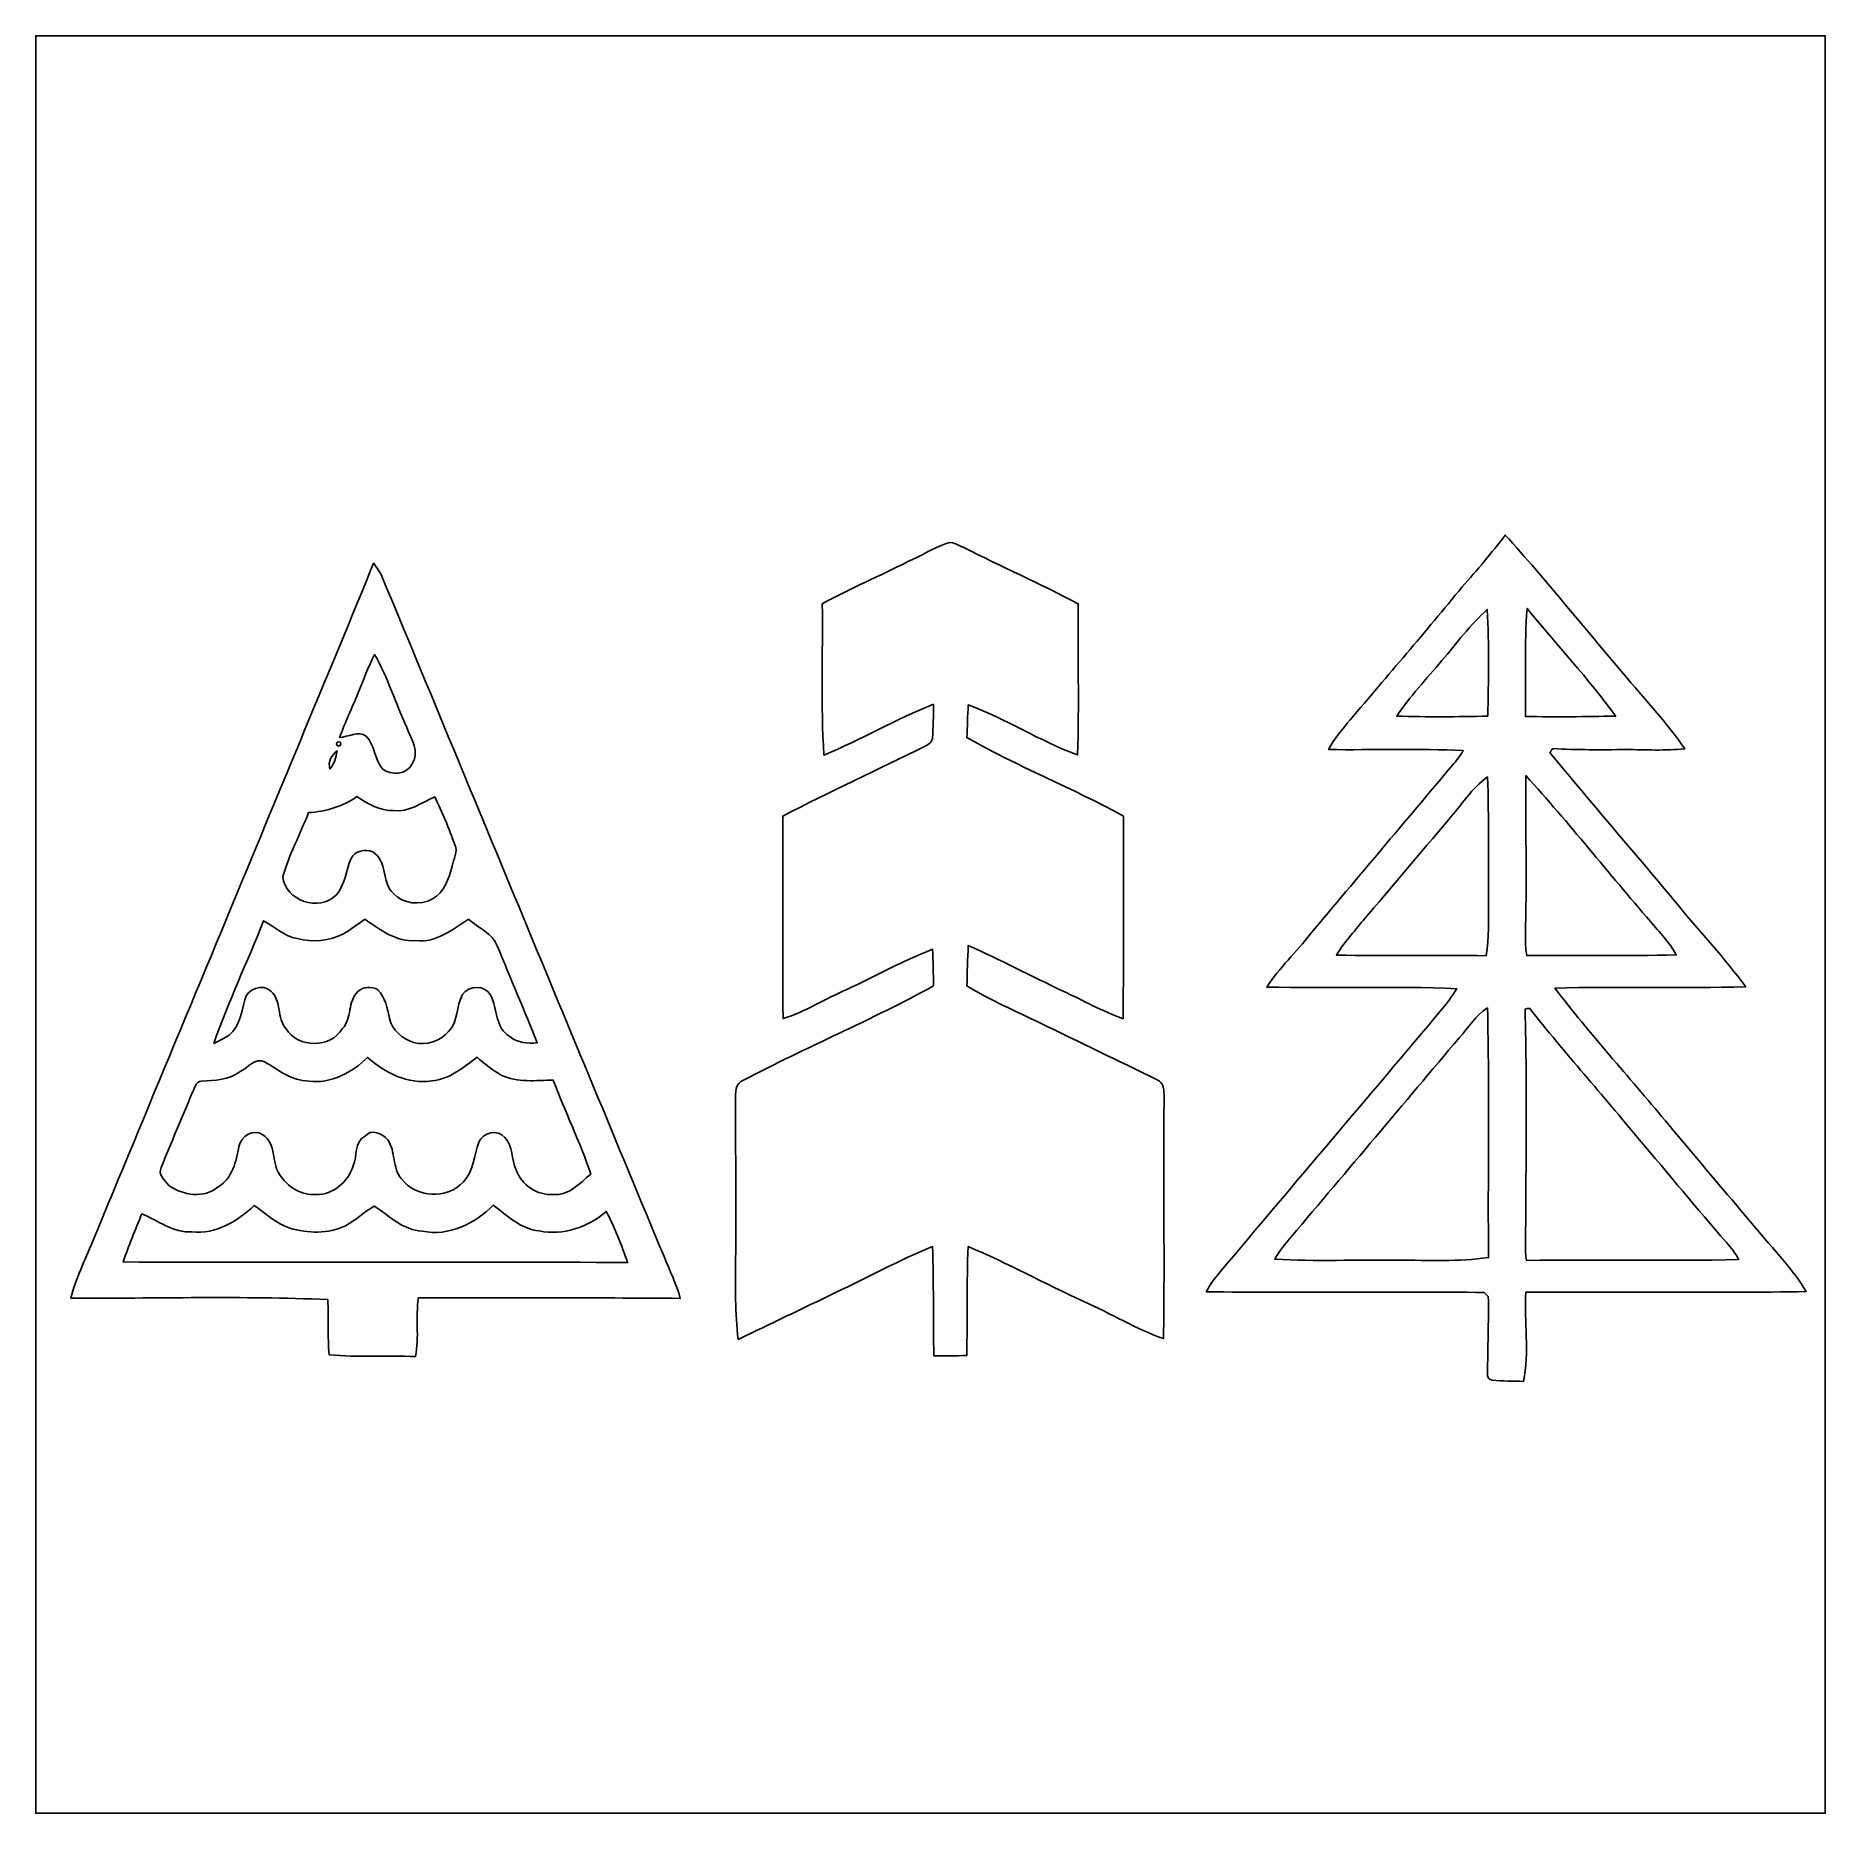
# Model space of a CAD drawing. Header units: centimetres. Extents: x -16.8 to 16.8, y -16.7 to 16.7.
import ezdxf

# ---------------------------------------------------------------- set-up
doc = ezdxf.new("R2010")
doc.units = ezdxf.units.CM
doc.header["$MEASUREMENT"] = 0
doc.layers.add('Layer 1', color=7, linetype='Continuous')

msp = doc.modelspace()

# ---------------------------------------------------------------- linework, layer by layer
at = {"layer": 'Layer 1', "color": 7}
for points, knots in [([(-16.77458, 16.66875), (-16.77458, 16.66875), (16.77458, 16.66875), (16.77458, 16.66875), (16.77458, 16.66875), (16.77458, 16.66875), (16.77458, -16.66875), (16.77458, -16.66875), (16.77458, -16.66875), (16.77458, -16.66875), (-16.77458, -16.66875), (-16.77458, -16.66875), (-16.77458, -16.66875), (-16.77458, -16.66875), (-16.77458, 16.66875), (-16.77458, 16.66875), (-16.77458, 16.66875), (-16.77458, 16.66875), (-16.77458, 16.66875), (-16.77458, 16.66875)], [0, 0, 0, 0, 0.16666667, 0.16666667, 0.16666667, 0.16666667, 0.33333333, 0.33333333, 0.33333333, 0.33333333, 0.5, 0.5, 0.5, 0.5, 0.66666667, 0.66666667, 0.66666667, 0.66666667, 1, 1, 1, 1]), ([(0.29245, 7.14798), (0.04692, 7.04815), (-0.1845, 6.91691), (-0.42439, 6.80544), (-0.42439, 6.80544), (-0.95462, 6.5338), (-1.50636, 6.30484), (-2.02847, 6.01733), (-2.02847, 6.01733), (-2.01648, 5.07153), (-2.06058, 4.12362), (-1.99743, 3.17888), (-1.99743, 3.17888), (-1.29963, 3.46534), (-0.65017, 3.85868), (0.05397, 4.12962), (0.05397, 4.12962), (0.05397, 3.91583), (0.05503, 3.7017), (0.03528, 3.48791), (0.03528, 3.48791), (0.02364, 3.41771), (-0.03986, 3.37644), (-0.09737, 3.34469), (-0.09737, 3.34469), (-0.98989, 2.91077), (-1.88842, 2.48849), (-2.76966, 2.032), (-2.76966, 2.032), (-2.76613, 0.76623), (-2.77636, -0.49989), (-2.76366, -1.76565), (-2.76366, -1.76565), (-2.34421, -1.63089), (-1.96991, -1.39488), (-1.56845, -1.21885), (-1.56845, -1.21885), (-1.03152, -0.97049), (-0.51435, -0.67451), (0.03916, -0.46461), (0.03916, -0.46461), (0.05186, -0.69286), (0.05186, -0.92146), (0.05821, -1.15076), (0.05821, -1.15076), (-1.10384, -1.78999), (-2.33151, -2.30329), (-3.50591, -2.91853), (-3.50591, -2.91853), (-3.65831, -2.97462), (-3.66395, -3.16336), (-3.65337, -3.29706), (-3.65337, -3.29706), (-3.65689, -4.29683), (-3.64525, -5.29696), (-3.65301, -6.29708), (-3.65301, -6.29708), (-3.65196, -6.79203), (-3.6703, -7.2898), (-3.60574, -7.78193), (-3.60574, -7.78193), (-2.99791, -7.48665), (-2.38584, -7.19984), (-1.77906, -6.90174), (-1.77906, -6.90174), (-1.17193, -6.61917), (-0.58349, -6.29179), (0.03775, -6.04097), (0.03775, -6.04097), (0.06526, -6.72289), (0.04339, -7.40586), (0.06385, -8.08814), (0.06385, -8.08814), (0.26882, -8.08919), (0.47343, -8.08814), (0.67874, -8.08602), (0.67874, -8.08602), (0.69603, -7.4041), (0.67451, -6.72183), (0.70626, -6.04061), (0.70626, -6.04061), (1.44463, -6.35), (2.14701, -6.73982), (2.8762, -7.07072), (2.8762, -7.07072), (3.37785, -7.29298), (3.84916, -7.58331), (4.36739, -7.76711), (4.36739, -7.76711), (4.39491, -6.25828), (4.35928, -4.74839), (4.37974, -3.23921), (4.37974, -3.23921), (4.38009, -3.12032), (4.37621, -2.97074), (4.25132, -2.91218), (4.25132, -2.91218), (3.52249, -2.5587), (2.79329, -2.20451), (2.06375, -1.85173), (2.06375, -1.85173), (1.60232, -1.61996), (1.12148, -1.42452), (0.68227, -1.15041), (0.68227, -1.15041), (0.68792, -0.89817), (0.69532, -0.64664), (0.70802, -0.39546), (0.70802, -0.39546), (1.31057, -0.65934), (1.89124, -0.97226), (2.48814, -1.24989), (2.48814, -1.24989), (2.86209, -1.42275), (3.22051, -1.63195), (3.61174, -1.76636), (3.61174, -1.76636), (3.62162, -0.50024), (3.61315, 0.76553), (3.61632, 2.03165), (3.61632, 2.03165), (2.65924, 2.56187), (1.63407, 2.96369), (0.68298, 3.50591), (0.68298, 3.50591), (0.68968, 3.71016), (0.69674, 3.91407), (0.70732, 4.11762), (0.70732, 4.11762), (1.41287, 3.85868), (2.05034, 3.43958), (2.75625, 3.18064), (2.75625, 3.18064), (2.788, 4.12503), (2.76119, 5.07012), (2.7686, 6.01486), (2.7686, 6.01486), (2.06234, 6.39127), (1.32821, 6.7123), (0.61489, 7.07496), (0.61489, 7.07496), (0.51435, 7.11764), (0.40464, 7.19702), (0.29245, 7.14798), (0.29245, 7.14798), (0.29245, 7.14798), (0.29245, 7.14798), (0.29245, 7.14798)], [0, 0, 0, 0, 0.02631579, 0.02631579, 0.02631579, 0.02631579, 0.05263158, 0.05263158, 0.05263158, 0.05263158, 0.07894737, 0.07894737, 0.07894737, 0.07894737, 0.10526316, 0.10526316, 0.10526316, 0.10526316, 0.13157895, 0.13157895, 0.13157895, 0.13157895, 0.15789474, 0.15789474, 0.15789474, 0.15789474, 0.18421053, 0.18421053, 0.18421053, 0.18421053, 0.21052632, 0.21052632, 0.21052632, 0.21052632, 0.23684211, 0.23684211, 0.23684211, 0.23684211, 0.26315789, 0.26315789, 0.26315789, 0.26315789, 0.28947368, 0.28947368, 0.28947368, 0.28947368, 0.31578947, 0.31578947, 0.31578947, 0.31578947, 0.34210526, 0.34210526, 0.34210526, 0.34210526, 0.36842105, 0.36842105, 0.36842105, 0.36842105, 0.39473684, 0.39473684, 0.39473684, 0.39473684, 0.42105263, 0.42105263, 0.42105263, 0.42105263, 0.44736842, 0.44736842, 0.44736842, 0.44736842, 0.47368421, 0.47368421, 0.47368421, 0.47368421, 0.5, 0.5, 0.5, 0.5, 0.52631579, 0.52631579, 0.52631579, 0.52631579, 0.55263158, 0.55263158, 0.55263158, 0.55263158, 0.57894737, 0.57894737, 0.57894737, 0.57894737, 0.60526316, 0.60526316, 0.60526316, 0.60526316, 0.63157895, 0.63157895, 0.63157895, 0.63157895, 0.65789474, 0.65789474, 0.65789474, 0.65789474, 0.68421053, 0.68421053, 0.68421053, 0.68421053, 0.71052632, 0.71052632, 0.71052632, 0.71052632, 0.73684211, 0.73684211, 0.73684211, 0.73684211, 0.76315789, 0.76315789, 0.76315789, 0.76315789, 0.78947368, 0.78947368, 0.78947368, 0.78947368, 0.81578947, 0.81578947, 0.81578947, 0.81578947, 0.84210526, 0.84210526, 0.84210526, 0.84210526, 0.86842105, 0.86842105, 0.86842105, 0.86842105, 0.89473684, 0.89473684, 0.89473684, 0.89473684, 0.92105263, 0.92105263, 0.92105263, 0.92105263, 0.94736842, 0.94736842, 0.94736842, 0.94736842, 1, 1, 1, 1]), ([(9.96703, 6.3313), (9.28088, 5.49063), (8.57215, 4.66866), (7.87047, 3.84069), (7.87047, 3.84069), (7.72195, 3.6643), (7.57096, 3.48686), (7.46407, 3.28048), (7.46407, 3.28048), (8.3058, 3.27237), (9.14823, 3.29883), (9.98926, 3.26319), (9.98926, 3.26319), (9.92858, 3.16548), (9.8612, 3.07234), (9.785, 2.98591), (9.785, 2.98591), (8.89776, 1.93287), (8.01088, 0.87948), (7.12435, -0.17392), (7.12435, -0.17392), (6.86223, -0.51611), (6.54121, -0.81104), (6.3052, -1.17299), (6.3052, -1.17299), (7.49229, -1.20579), (8.6808, -1.14935), (9.86755, -1.20403), (9.86755, -1.20403), (9.78253, -1.33526), (9.69469, -1.46473), (9.59414, -1.58433), (9.59414, -1.58433), (8.20702, -3.23144), (6.8132, -4.87257), (5.42749, -6.52074), (5.42749, -6.52074), (5.33153, -6.63504), (5.23593, -6.75217), (5.17137, -6.88799), (5.17137, -6.88799), (6.90739, -6.91197), (8.64411, -6.88411), (10.38013, -6.90174), (10.38013, -6.90174), (10.40553, -6.92573), (10.43164, -6.94972), (10.45774, -6.97406), (10.45774, -6.97406), (10.46515, -7.45843), (10.44998, -7.94244), (10.44116, -8.4268), (10.44116, -8.4268), (10.43764, -8.48007), (10.47397, -8.54393), (10.53183, -8.54781), (10.53183, -8.54781), (10.72727, -8.5598), (10.92341, -8.56686), (11.12026, -8.56897), (11.12026, -8.56897), (11.22927, -8.01899), (11.13014, -7.45314), (11.15907, -6.89751), (11.15907, -6.89751), (12.91167, -6.88799), (14.66427, -6.91303), (16.41616, -6.88446), (16.41616, -6.88446), (16.29763, -6.67491), (16.14911, -6.48511), (15.99247, -6.30308), (15.99247, -6.30308), (15.24776, -5.43595), (14.5161, -4.55718), (13.77809, -3.68441), (13.77809, -3.68441), (13.08947, -2.85291), (12.36274, -2.0514), (11.70587, -1.19415), (11.70587, -1.19415), (12.89897, -1.15993), (14.09277, -1.20438), (15.28586, -1.16805), (15.28586, -1.16805), (14.8911, -0.63429), (14.43531, -0.14993), (14.01516, 0.36266), (14.01516, 0.36266), (13.22105, 1.32151), (12.40331, 2.2606), (11.6145, 3.22368), (11.6145, 3.22368), (11.62685, 3.24273), (11.65119, 3.28048), (11.66354, 3.29918), (11.66354, 3.29918), (12.1218, 3.27448), (12.58076, 3.27307), (13.03937, 3.28366), (13.03937, 3.28366), (13.40661, 3.27695), (13.77527, 3.25649), (14.14145, 3.29777), (14.14145, 3.29777), (13.79679, 3.79589), (13.37733, 4.2358), (12.99245, 4.70218), (12.99245, 4.70218), (12.25056, 5.56648), (11.54289, 6.46112), (10.77666, 7.30356), (10.77666, 7.30356), (10.51842, 6.96983), (10.25102, 6.64351), (9.96703, 6.3313), (9.96703, 6.3313), (9.96703, 6.3313), (9.96703, 6.3313), (9.96703, 6.3313)], [0, 0, 0, 0, 0.03225806, 0.03225806, 0.03225806, 0.03225806, 0.06451613, 0.06451613, 0.06451613, 0.06451613, 0.09677419, 0.09677419, 0.09677419, 0.09677419, 0.12903226, 0.12903226, 0.12903226, 0.12903226, 0.16129032, 0.16129032, 0.16129032, 0.16129032, 0.19354839, 0.19354839, 0.19354839, 0.19354839, 0.22580645, 0.22580645, 0.22580645, 0.22580645, 0.25806452, 0.25806452, 0.25806452, 0.25806452, 0.29032258, 0.29032258, 0.29032258, 0.29032258, 0.32258065, 0.32258065, 0.32258065, 0.32258065, 0.35483871, 0.35483871, 0.35483871, 0.35483871, 0.38709677, 0.38709677, 0.38709677, 0.38709677, 0.41935484, 0.41935484, 0.41935484, 0.41935484, 0.4516129, 0.4516129, 0.4516129, 0.4516129, 0.48387097, 0.48387097, 0.48387097, 0.48387097, 0.51612903, 0.51612903, 0.51612903, 0.51612903, 0.5483871, 0.5483871, 0.5483871, 0.5483871, 0.58064516, 0.58064516, 0.58064516, 0.58064516, 0.61290323, 0.61290323, 0.61290323, 0.61290323, 0.64516129, 0.64516129, 0.64516129, 0.64516129, 0.67741935, 0.67741935, 0.67741935, 0.67741935, 0.70967742, 0.70967742, 0.70967742, 0.70967742, 0.74193548, 0.74193548, 0.74193548, 0.74193548, 0.77419355, 0.77419355, 0.77419355, 0.77419355, 0.80645161, 0.80645161, 0.80645161, 0.80645161, 0.83870968, 0.83870968, 0.83870968, 0.83870968, 0.87096774, 0.87096774, 0.87096774, 0.87096774, 0.90322581, 0.90322581, 0.90322581, 0.90322581, 0.93548387, 0.93548387, 0.93548387, 0.93548387, 1, 1, 1, 1]), ([(-10.44363, 6.77474), (-11.15272, 5.01156), (-11.90131, 3.2639), (-12.61851, 1.50389), (-12.61851, 1.50389), (-13.65109, -0.97966), (-14.68155, -3.46428), (-15.71025, -5.9496), (-15.71025, -5.9496), (-15.85383, -6.30026), (-16.02352, -6.64281), (-16.12018, -7.0104), (-16.12018, -7.0104), (-14.51434, -7.01322), (-12.90602, -6.96666), (-11.30124, -7.03404), (-11.30124, -7.03404), (-11.27584, -7.37976), (-11.30794, -7.72654), (-11.27372, -8.07261), (-11.27372, -8.07261), (-10.73538, -8.11601), (-10.19387, -8.09025), (-9.65412, -8.10189), (-9.65412, -8.10189), (-9.58497, -7.73853), (-9.65518, -7.36529), (-9.59979, -7.00123), (-9.59979, -7.00123), (-7.96361, -7.00405), (-6.32742, -6.99805), (-4.69194, -7.01181), (-4.69194, -7.01181), (-4.76285, -6.73982), (-4.89091, -6.48829), (-4.99569, -6.22864), (-4.99569, -6.22864), (-6.76028, -1.98226), (-8.51606, 2.26766), (-10.27889, 6.51475), (-10.27889, 6.51475), (-10.31981, 6.60964), (-10.38119, 6.69325), (-10.44363, 6.77474)], [0, 0, 0, 0, 0.08333333, 0.08333333, 0.08333333, 0.08333333, 0.16666667, 0.16666667, 0.16666667, 0.16666667, 0.25, 0.25, 0.25, 0.25, 0.33333333, 0.33333333, 0.33333333, 0.33333333, 0.41666667, 0.41666667, 0.41666667, 0.41666667, 0.5, 0.5, 0.5, 0.5, 0.58333333, 0.58333333, 0.58333333, 0.58333333, 0.66666667, 0.66666667, 0.66666667, 0.66666667, 0.75, 0.75, 0.75, 0.75, 0.83333333, 0.83333333, 0.83333333, 0.83333333, 1, 1, 1, 1]), ([(9.58568, 4.94877), (9.86684, 5.27121), (10.11802, 5.62398), (10.43975, 5.90903), (10.43975, 5.90903), (10.47186, 5.24298), (10.46515, 4.57588), (10.44822, 3.90948), (10.44822, 3.90948), (9.87919, 3.8929), (9.30945, 3.89255), (8.74042, 3.90772), (8.74042, 3.90772), (8.98878, 4.28025), (9.29993, 4.60551), (9.58568, 4.94877)], [0, 0, 0, 0, 0.2, 0.2, 0.2, 0.2, 0.4, 0.4, 0.4, 0.4, 0.6, 0.6, 0.6, 0.6, 1, 1, 1, 1]), ([(11.18552, 5.92843), (11.72845, 5.24686), (12.33734, 4.61716), (12.84676, 3.90984), (12.84676, 3.90984), (12.28196, 3.89361), (11.71751, 3.89643), (11.15307, 3.89961), (11.15307, 3.89961), (11.17071, 4.57553), (11.13296, 5.25462), (11.18552, 5.92843)], [0, 0, 0, 0, 0.25, 0.25, 0.25, 0.25, 0.5, 0.5, 0.5, 0.5, 1, 1, 1, 1]), ([(-10.73079, 4.34587), (-10.62884, 4.58505), (-10.54523, 4.83341), (-10.42141, 5.06307), (-10.42141, 5.06307), (-10.17235, 4.6288), (-10.02947, 4.14514), (-9.81569, 3.69394), (-9.81569, 3.69394), (-9.7409, 3.48509), (-9.56733, 3.2318), (-9.71938, 3.01625), (-9.71938, 3.01625), (-9.81287, 2.80917), (-10.11238, 2.7873), (-10.27606, 2.91853), (-10.27606, 2.91853), (-10.42599, 3.09598), (-10.41576, 3.36338), (-10.5791, 3.53201), (-10.5791, 3.53201), (-10.72515, 3.63608), (-10.92059, 3.52002), (-11.07793, 3.50449), (-11.07793, 3.50449), (-10.97844, 3.79166), (-10.84263, 4.06365), (-10.73079, 4.34587)], [0, 0, 0, 0, 0.125, 0.125, 0.125, 0.125, 0.25, 0.25, 0.25, 0.25, 0.375, 0.375, 0.375, 0.375, 0.5, 0.5, 0.5, 0.5, 0.625, 0.625, 0.625, 0.625, 0.75, 0.75, 0.75, 0.75, 1, 1, 1, 1]), ([(-11.09204, 3.42865), (-11.03842, 3.42865), (-11.04794, 3.34222), (-11.09768, 3.34469), (-11.09768, 3.34469), (-11.15166, 3.34504), (-11.14178, 3.43147), (-11.09204, 3.42865)], [0, 0, 0, 0, 0.33333333, 0.33333333, 0.33333333, 0.33333333, 1, 1, 1, 1]), ([(-11.25855, 2.91218), (-11.30441, 3.06211), (-11.22609, 3.17112), (-11.12696, 3.2579), (-11.12696, 3.2579), (-11.14143, 3.13337), (-11.18588, 3.01343), (-11.25855, 2.91218)], [0, 0, 0, 0, 0.33333333, 0.33333333, 0.33333333, 0.33333333, 1, 1, 1, 1]), ([(9.71091, 1.96568), (9.95257, 2.23414), (10.14801, 2.55446), (10.44293, 2.76931), (10.44293, 2.76931), (10.47503, 1.9939), (10.45245, 1.21708), (10.46374, 0.44097), (10.46374, 0.44097), (10.45633, 0.09913), (10.47538, -0.24765), (10.41788, -0.58632), (10.41788, -0.58632), (9.48231, -0.57432), (8.54639, -0.59337), (7.61118, -0.57362), (7.61118, -0.57362), (7.75123, -0.33831), (7.94103, -0.13829), (8.1093, 0.07585), (8.1093, 0.07585), (8.64941, 0.70062), (9.18069, 1.33279), (9.71091, 1.96568)], [0, 0, 0, 0, 0.14285714, 0.14285714, 0.14285714, 0.14285714, 0.28571429, 0.28571429, 0.28571429, 0.28571429, 0.42857143, 0.42857143, 0.42857143, 0.42857143, 0.57142857, 0.57142857, 0.57142857, 0.57142857, 0.71428571, 0.71428571, 0.71428571, 0.71428571, 1, 1, 1, 1]), ([(11.16259, 2.79365), (11.96728, 1.90465), (12.71376, 0.96414), (13.49692, 0.05574), (13.49692, 0.05574), (13.66626, -0.14605), (13.85605, -0.33584), (13.9827, -0.57009), (13.9827, -0.57009), (13.04854, -0.59514), (12.11404, -0.57609), (11.17988, -0.58349), (11.17988, -0.58349), (11.12591, -0.28046), (11.17106, 0.02963), (11.16224, 0.33514), (11.16224, 0.33514), (11.17917, 1.15464), (11.14954, 1.9745), (11.16259, 2.79365)], [0, 0, 0, 0, 0.16666667, 0.16666667, 0.16666667, 0.16666667, 0.33333333, 0.33333333, 0.33333333, 0.33333333, 0.5, 0.5, 0.5, 0.5, 0.66666667, 0.66666667, 0.66666667, 0.66666667, 1, 1, 1, 1]), ([(-11.65931, 2.09797), (-11.33581, 2.11984), (-11.02219, 2.20909), (-10.75584, 2.39924), (-10.75584, 2.39924), (-10.54982, 2.26589), (-10.32616, 2.13007), (-10.07004, 2.13713), (-10.07004, 2.13713), (-9.78359, 2.10114), (-9.54193, 2.28177), (-9.29428, 2.3943), (-9.29428, 2.3943), (-9.15, 2.10291), (-9.03146, 1.79917), (-8.9154, 1.49578), (-8.9154, 1.49578), (-8.84943, 1.36102), (-8.94574, 1.22484), (-8.97043, 1.09326), (-8.97043, 1.09326), (-9.02829, 0.86148), (-9.11684, 0.60643), (-9.33521, 0.47872), (-9.33521, 0.47872), (-9.56698, 0.35313), (-9.88977, 0.38276), (-10.0711, 0.58314), (-10.0711, 0.58314), (-10.29406, 0.79657), (-10.17517, 1.19063), (-10.45739, 1.36137), (-10.45739, 1.36137), (-10.59145, 1.41993), (-10.79606, 1.38218), (-10.86344, 1.2386), (-10.86344, 1.2386), (-10.96398, 1.01671), (-10.97245, 0.74401), (-11.13896, 0.55598), (-11.13896, 0.55598), (-11.46034, 0.22507), (-12.09322, 0.44626), (-12.14367, 0.89747), (-12.14367, 0.89747), (-12.02161, 1.31198), (-11.81876, 1.69721), (-11.65931, 2.09797)], [0, 0, 0, 0, 0.07692308, 0.07692308, 0.07692308, 0.07692308, 0.15384615, 0.15384615, 0.15384615, 0.15384615, 0.23076923, 0.23076923, 0.23076923, 0.23076923, 0.30769231, 0.30769231, 0.30769231, 0.30769231, 0.38461538, 0.38461538, 0.38461538, 0.38461538, 0.46153846, 0.46153846, 0.46153846, 0.46153846, 0.53846154, 0.53846154, 0.53846154, 0.53846154, 0.61538462, 0.61538462, 0.61538462, 0.61538462, 0.69230769, 0.69230769, 0.69230769, 0.69230769, 0.76923077, 0.76923077, 0.76923077, 0.76923077, 0.84615385, 0.84615385, 0.84615385, 0.84615385, 1, 1, 1, 1]), ([(-11.0042, -0.17674), (-10.86591, -0.09384), (-10.73856, 0.00529), (-10.60732, 0.09878), (-10.60732, 0.09878), (-10.32051, -0.09807), (-10.01959, -0.32844), (-9.64918, -0.30233), (-9.64918, -0.30233), (-9.26994, -0.34713), (-8.95914, -0.09313), (-8.66175, 0.09984), (-8.66175, 0.09984), (-8.48325, -0.06174), (-8.21619, -0.16016), (-8.12236, -0.39723), (-8.12236, -0.39723), (-7.87894, -1.00753), (-7.61541, -1.60973), (-7.37306, -2.22003), (-7.37306, -2.22003), (-7.55086, -2.23626), (-7.74418, -2.22462), (-7.88529, -2.09973), (-7.88529, -2.09973), (-8.16716, -1.94169), (-8.11424, -1.5808), (-8.24512, -1.32962), (-8.24512, -1.32962), (-8.34461, -1.13171), (-8.66034, -1.12924), (-8.77288, -1.31551), (-8.77288, -1.31551), (-8.90058, -1.53), (-8.84555, -1.82139), (-9.03676, -2.00448), (-9.03676, -2.00448), (-9.18739, -2.19851), (-9.45727, -2.26977), (-9.69081, -2.21615), (-9.69081, -2.21615), (-9.89224, -2.14066), (-10.09826, -1.98543), (-10.14518, -1.76459), (-10.14518, -1.76459), (-10.17693, -1.57162), (-10.22456, -1.37231), (-10.36038, -1.22273), (-10.36038, -1.22273), (-10.47962, -1.16452), (-10.63731, -1.15746), (-10.73503, -1.25942), (-10.73503, -1.25942), (-10.93435, -1.44251), (-10.84121, -1.75966), (-11.02748, -1.95545), (-11.02748, -1.95545), (-11.24973, -2.32304), (-11.85686, -2.32198), (-12.08017, -1.9558), (-12.08017, -1.9558), (-12.26185, -1.75648), (-12.16025, -1.43439), (-12.36486, -1.25166), (-12.36486, -1.25166), (-12.51691, -1.10208), (-12.821, -1.20509), (-12.85734, -1.41287), (-12.85734, -1.41287), (-12.92084, -1.67358), (-12.96952, -2.00872), (-13.24539, -2.13148), (-13.24539, -2.13148), (-13.30643, -2.16747), (-13.37063, -2.19886), (-13.43519, -2.22885), (-13.43519, -2.22885), (-13.16461, -1.44851), (-12.80654, -0.69991), (-12.50456, 0.06914), (-12.50456, 0.06914), (-12.29713, -0.04833), (-12.11333, -0.21872), (-11.87203, -0.26423), (-11.87203, -0.26423), (-11.58522, -0.34149), (-11.27054, -0.30656), (-11.0042, -0.17674)], [0, 0, 0, 0, 0.04347826, 0.04347826, 0.04347826, 0.04347826, 0.08695652, 0.08695652, 0.08695652, 0.08695652, 0.13043478, 0.13043478, 0.13043478, 0.13043478, 0.17391304, 0.17391304, 0.17391304, 0.17391304, 0.2173913, 0.2173913, 0.2173913, 0.2173913, 0.26086957, 0.26086957, 0.26086957, 0.26086957, 0.30434783, 0.30434783, 0.30434783, 0.30434783, 0.34782609, 0.34782609, 0.34782609, 0.34782609, 0.39130435, 0.39130435, 0.39130435, 0.39130435, 0.43478261, 0.43478261, 0.43478261, 0.43478261, 0.47826087, 0.47826087, 0.47826087, 0.47826087, 0.52173913, 0.52173913, 0.52173913, 0.52173913, 0.56521739, 0.56521739, 0.56521739, 0.56521739, 0.60869565, 0.60869565, 0.60869565, 0.60869565, 0.65217391, 0.65217391, 0.65217391, 0.65217391, 0.69565217, 0.69565217, 0.69565217, 0.69565217, 0.73913043, 0.73913043, 0.73913043, 0.73913043, 0.7826087, 0.7826087, 0.7826087, 0.7826087, 0.82608696, 0.82608696, 0.82608696, 0.82608696, 0.86956522, 0.86956522, 0.86956522, 0.86956522, 0.91304348, 0.91304348, 0.91304348, 0.91304348, 1, 1, 1, 1]), ([(9.91588, -2.12019), (10.08662, -1.93146), (10.22456, -1.70356), (10.44257, -1.56351), (10.44257, -1.56351), (10.48279, -3.1242), (10.44681, -4.68559), (10.46233, -6.24699), (10.46233, -6.24699), (9.90106, -6.32919), (9.33132, -6.29214), (8.76653, -6.29779), (8.76653, -6.29779), (7.99606, -6.28438), (7.22454, -6.32248), (6.45513, -6.27909), (6.45513, -6.27909), (6.53732, -6.12105), (6.65727, -5.98805), (6.76875, -5.85082), (6.76875, -5.85082), (7.82038, -4.60904), (8.86954, -3.36585), (9.91588, -2.12019)], [0, 0, 0, 0, 0.14285714, 0.14285714, 0.14285714, 0.14285714, 0.28571429, 0.28571429, 0.28571429, 0.28571429, 0.42857143, 0.42857143, 0.42857143, 0.42857143, 0.57142857, 0.57142857, 0.57142857, 0.57142857, 0.71428571, 0.71428571, 0.71428571, 0.71428571, 1, 1, 1, 1]), ([(11.14742, -1.5875), (11.16753, -1.58291), (11.20775, -1.57409), (11.22786, -1.56986), (11.22786, -1.56986), (11.89461, -2.40771), (12.60863, -3.2064), (13.28737, -4.03472), (13.28737, -4.03472), (13.83559, -4.67501), (14.36793, -5.32871), (14.92285, -5.96336), (14.92285, -5.96336), (15.01069, -6.06107), (15.09007, -6.16726), (15.1511, -6.28438), (15.1511, -6.28438), (13.82536, -6.31402), (12.49927, -6.2865), (11.17353, -6.30026), (11.17353, -6.30026), (11.16647, -6.25299), (11.15871, -6.20571), (11.15624, -6.15844), (11.15624, -6.15844), (11.16012, -4.63479), (11.18729, -3.11044), (11.14742, -1.5875)], [0, 0, 0, 0, 0.125, 0.125, 0.125, 0.125, 0.25, 0.25, 0.25, 0.25, 0.375, 0.375, 0.375, 0.375, 0.5, 0.5, 0.5, 0.5, 0.625, 0.625, 0.625, 0.625, 0.75, 0.75, 0.75, 0.75, 1, 1, 1, 1]), ([(-10.55299, -2.49202), (-10.22632, -2.78447), (-9.80123, -3.00355), (-9.34932, -2.93264), (-9.34932, -2.93264), (-9.01488, -2.90548), (-8.76053, -2.67547), (-8.49948, -2.49096), (-8.49948, -2.49096), (-8.36083, -2.61726), (-8.20984, -2.72979), (-8.04651, -2.82293), (-8.04651, -2.82293), (-7.74559, -2.96968), (-7.39634, -2.92594), (-7.07284, -2.91677), (-7.07284, -2.91677), (-6.85236, -3.51049), (-6.56837, -4.07988), (-6.37046, -4.68207), (-6.37046, -4.68207), (-6.57437, -4.85105), (-6.78074, -5.09341), (-7.07425, -5.06201), (-7.07425, -5.06201), (-7.37411, -5.09199), (-7.66833, -4.87751), (-7.76923, -4.60022), (-7.76923, -4.60022), (-7.86165, -4.40478), (-7.82003, -4.15572), (-7.9816, -3.9945), (-7.9816, -3.9945), (-8.1093, -3.82834), (-8.39364, -3.90419), (-8.46914, -4.08411), (-8.46914, -4.08411), (-8.56474, -4.32929), (-8.55768, -4.62915), (-8.75594, -4.82529), (-8.75594, -4.82529), (-9.05545, -5.16043), (-9.64953, -5.13151), (-9.91905, -4.77026), (-9.91905, -4.77026), (-10.09862, -4.56389), (-10.02065, -4.25521), (-10.17623, -4.03789), (-10.17623, -4.03789), (-10.27501, -3.92289), (-10.47785, -3.82341), (-10.60203, -3.96769), (-10.60203, -3.96769), (-10.80911, -4.07811), (-10.74103, -4.34093), (-10.82393, -4.52614), (-10.82393, -4.52614), (-10.91353, -4.82424), (-11.19823, -5.07506), (-11.5189, -5.06201), (-11.5189, -5.06201), (-11.79901, -5.09305), (-12.05653, -4.91314), (-12.20541, -4.68983), (-12.20541, -4.68983), (-12.35957, -4.45805), (-12.25726, -4.11268), (-12.51656, -3.94441), (-12.51656, -3.94441), (-12.69012, -3.81953), (-12.93213, -3.97228), (-12.96811, -4.16137), (-12.96811, -4.16137), (-13.01009, -4.44324), (-13.0937, -4.76003), (-13.35264, -4.92125), (-13.35264, -4.92125), (-13.61334, -5.14103), (-14.01833, -5.08388), (-14.27974, -4.89514), (-14.27974, -4.89514), (-14.357, -4.80166), (-14.48929, -4.68983), (-14.42367, -4.55718), (-14.42367, -4.55718), (-14.23811, -4.08799), (-14.03103, -3.62691), (-13.84229, -3.15877), (-13.84229, -3.15877), (-13.79502, -3.08398), (-13.78056, -2.94569), (-13.67084, -2.93793), (-13.67084, -2.93793), (-13.41931, -2.92523), (-13.14732, -2.92065), (-12.93989, -2.75449), (-12.93989, -2.75449), (-12.79243, -2.69099), (-12.66472, -2.48638), (-12.48163, -2.57422), (-12.48163, -2.57422), (-12.22481, -2.73297), (-11.97293, -2.93123), (-11.65472, -2.93723), (-11.65472, -2.93723), (-11.23491, -2.99473), (-10.84509, -2.77283), (-10.55299, -2.49202)], [0, 0, 0, 0, 0.03571429, 0.03571429, 0.03571429, 0.03571429, 0.07142857, 0.07142857, 0.07142857, 0.07142857, 0.10714286, 0.10714286, 0.10714286, 0.10714286, 0.14285714, 0.14285714, 0.14285714, 0.14285714, 0.17857143, 0.17857143, 0.17857143, 0.17857143, 0.21428571, 0.21428571, 0.21428571, 0.21428571, 0.25, 0.25, 0.25, 0.25, 0.28571429, 0.28571429, 0.28571429, 0.28571429, 0.32142857, 0.32142857, 0.32142857, 0.32142857, 0.35714286, 0.35714286, 0.35714286, 0.35714286, 0.39285714, 0.39285714, 0.39285714, 0.39285714, 0.42857143, 0.42857143, 0.42857143, 0.42857143, 0.46428571, 0.46428571, 0.46428571, 0.46428571, 0.5, 0.5, 0.5, 0.5, 0.53571429, 0.53571429, 0.53571429, 0.53571429, 0.57142857, 0.57142857, 0.57142857, 0.57142857, 0.60714286, 0.60714286, 0.60714286, 0.60714286, 0.64285714, 0.64285714, 0.64285714, 0.64285714, 0.67857143, 0.67857143, 0.67857143, 0.67857143, 0.71428571, 0.71428571, 0.71428571, 0.71428571, 0.75, 0.75, 0.75, 0.75, 0.78571429, 0.78571429, 0.78571429, 0.78571429, 0.82142857, 0.82142857, 0.82142857, 0.82142857, 0.85714286, 0.85714286, 0.85714286, 0.85714286, 0.89285714, 0.89285714, 0.89285714, 0.89285714, 0.92857143, 0.92857143, 0.92857143, 0.92857143, 1, 1, 1, 1]), ([(-13.84582, -5.7658), (-13.39885, -5.81166), (-12.99034, -5.56436), (-12.67813, -5.26909), (-12.67813, -5.26909), (-12.46505, -5.4229), (-12.26326, -5.60776), (-12.01208, -5.69666), (-12.01208, -5.69666), (-11.67377, -5.78979), (-11.29206, -5.81307), (-10.97068, -5.64974), (-10.97068, -5.64974), (-10.77348, -5.55378), (-10.62214, -5.38621), (-10.43093, -5.28214), (-10.43093, -5.28214), (-10.14518, -5.46171), (-9.88871, -5.73617), (-9.52853, -5.75134), (-9.52853, -5.75134), (-9.02758, -5.85576), (-8.54357, -5.60705), (-8.1975, -5.26309), (-8.1975, -5.26309), (-7.93574, -5.46206), (-7.67927, -5.71359), (-7.3346, -5.74675), (-7.3346, -5.74675), (-6.88516, -5.84129), (-6.41773, -5.67866), (-6.07871, -5.38127), (-6.07871, -5.38127), (-5.91996, -5.68889), (-5.79049, -6.01239), (-5.67902, -6.34012), (-5.67902, -6.34012), (-8.83038, -6.32178), (-11.98245, -6.34048), (-15.13381, -6.32954), (-15.13381, -6.32954), (-15.03786, -6.02156), (-14.90627, -5.72664), (-14.78809, -5.42678), (-14.78809, -5.42678), (-14.47765, -5.55202), (-14.20072, -5.78379), (-13.84582, -5.7658)], [0, 0, 0, 0, 0.07692308, 0.07692308, 0.07692308, 0.07692308, 0.15384615, 0.15384615, 0.15384615, 0.15384615, 0.23076923, 0.23076923, 0.23076923, 0.23076923, 0.30769231, 0.30769231, 0.30769231, 0.30769231, 0.38461538, 0.38461538, 0.38461538, 0.38461538, 0.46153846, 0.46153846, 0.46153846, 0.46153846, 0.53846154, 0.53846154, 0.53846154, 0.53846154, 0.61538462, 0.61538462, 0.61538462, 0.61538462, 0.69230769, 0.69230769, 0.69230769, 0.69230769, 0.76923077, 0.76923077, 0.76923077, 0.76923077, 0.84615385, 0.84615385, 0.84615385, 0.84615385, 1, 1, 1, 1])]:
    msp.add_open_spline(points, degree=3, knots=knots, dxfattribs=at)
at = {"layer": 'Layer 1', "color": 251}
for points, knots in [([(0.29245, 7.14798), (0.40464, 7.19702), (0.51435, 7.11764), (0.61489, 7.07496), (0.61489, 7.07496), (1.32821, 6.7123), (2.06234, 6.39127), (2.7686, 6.01486), (2.7686, 6.01486), (2.76119, 5.07012), (2.788, 4.12503), (2.75625, 3.18064), (2.75625, 3.18064), (2.05034, 3.43958), (1.41287, 3.85868), (0.70732, 4.11762), (0.70732, 4.11762), (0.69674, 3.91407), (0.68968, 3.71016), (0.68298, 3.50591), (0.68298, 3.50591), (1.63407, 2.96369), (2.65924, 2.56187), (3.61632, 2.03165), (3.61632, 2.03165), (3.61315, 0.76553), (3.62162, -0.50024), (3.61174, -1.76636), (3.61174, -1.76636), (3.22051, -1.63195), (2.86209, -1.42275), (2.48814, -1.24989), (2.48814, -1.24989), (1.89124, -0.97226), (1.31057, -0.65934), (0.70802, -0.39546), (0.70802, -0.39546), (0.69532, -0.64664), (0.68792, -0.89817), (0.68227, -1.15041), (0.68227, -1.15041), (1.12148, -1.42452), (1.60232, -1.61996), (2.06375, -1.85173), (2.06375, -1.85173), (2.79329, -2.20451), (3.52249, -2.5587), (4.25132, -2.91218), (4.25132, -2.91218), (4.37621, -2.97074), (4.38009, -3.12032), (4.37974, -3.23921), (4.37974, -3.23921), (4.35928, -4.74839), (4.39491, -6.25828), (4.36739, -7.76711), (4.36739, -7.76711), (3.84916, -7.58331), (3.37785, -7.29298), (2.8762, -7.07072), (2.8762, -7.07072), (2.14701, -6.73982), (1.44463, -6.35), (0.70626, -6.04061), (0.70626, -6.04061), (0.67451, -6.72183), (0.69603, -7.4041), (0.67874, -8.08602), (0.67874, -8.08602), (0.47343, -8.08814), (0.26882, -8.08919), (0.06385, -8.08814), (0.06385, -8.08814), (0.04339, -7.40586), (0.06526, -6.72289), (0.03775, -6.04097), (0.03775, -6.04097), (-0.58349, -6.29179), (-1.17193, -6.61917), (-1.77906, -6.90174), (-1.77906, -6.90174), (-2.38584, -7.19984), (-2.99791, -7.48665), (-3.60574, -7.78193), (-3.60574, -7.78193), (-3.6703, -7.2898), (-3.65196, -6.79203), (-3.65301, -6.29708), (-3.65301, -6.29708), (-3.64525, -5.29696), (-3.65689, -4.29683), (-3.65337, -3.29706), (-3.65337, -3.29706), (-3.66395, -3.16336), (-3.65831, -2.97462), (-3.50591, -2.91853), (-3.50591, -2.91853), (-2.33151, -2.30329), (-1.10384, -1.78999), (0.05821, -1.15076), (0.05821, -1.15076), (0.05186, -0.92146), (0.05186, -0.69286), (0.03916, -0.46461), (0.03916, -0.46461), (-0.51435, -0.67451), (-1.03152, -0.97049), (-1.56845, -1.21885), (-1.56845, -1.21885), (-1.96991, -1.39488), (-2.34421, -1.63089), (-2.76366, -1.76565), (-2.76366, -1.76565), (-2.77636, -0.49989), (-2.76613, 0.76623), (-2.76966, 2.032), (-2.76966, 2.032), (-1.88842, 2.48849), (-0.98989, 2.91077), (-0.09737, 3.34469), (-0.09737, 3.34469), (-0.03986, 3.37644), (0.02364, 3.41771), (0.03528, 3.48791), (0.03528, 3.48791), (0.05503, 3.7017), (0.05397, 3.91583), (0.05397, 4.12962), (0.05397, 4.12962), (-0.65017, 3.85868), (-1.29963, 3.46534), (-1.99743, 3.17888), (-1.99743, 3.17888), (-2.06058, 4.12362), (-2.01648, 5.07153), (-2.02847, 6.01733), (-2.02847, 6.01733), (-1.50636, 6.30484), (-0.95462, 6.5338), (-0.42439, 6.80544), (-0.42439, 6.80544), (-0.1845, 6.91691), (0.04692, 7.04815), (0.29245, 7.14798)], [0, 0, 0, 0, 0.02702703, 0.02702703, 0.02702703, 0.02702703, 0.05405405, 0.05405405, 0.05405405, 0.05405405, 0.08108108, 0.08108108, 0.08108108, 0.08108108, 0.10810811, 0.10810811, 0.10810811, 0.10810811, 0.13513514, 0.13513514, 0.13513514, 0.13513514, 0.16216216, 0.16216216, 0.16216216, 0.16216216, 0.18918919, 0.18918919, 0.18918919, 0.18918919, 0.21621622, 0.21621622, 0.21621622, 0.21621622, 0.24324324, 0.24324324, 0.24324324, 0.24324324, 0.27027027, 0.27027027, 0.27027027, 0.27027027, 0.2972973, 0.2972973, 0.2972973, 0.2972973, 0.32432432, 0.32432432, 0.32432432, 0.32432432, 0.35135135, 0.35135135, 0.35135135, 0.35135135, 0.37837838, 0.37837838, 0.37837838, 0.37837838, 0.40540541, 0.40540541, 0.40540541, 0.40540541, 0.43243243, 0.43243243, 0.43243243, 0.43243243, 0.45945946, 0.45945946, 0.45945946, 0.45945946, 0.48648649, 0.48648649, 0.48648649, 0.48648649, 0.51351351, 0.51351351, 0.51351351, 0.51351351, 0.54054054, 0.54054054, 0.54054054, 0.54054054, 0.56756757, 0.56756757, 0.56756757, 0.56756757, 0.59459459, 0.59459459, 0.59459459, 0.59459459, 0.62162162, 0.62162162, 0.62162162, 0.62162162, 0.64864865, 0.64864865, 0.64864865, 0.64864865, 0.67567568, 0.67567568, 0.67567568, 0.67567568, 0.7027027, 0.7027027, 0.7027027, 0.7027027, 0.72972973, 0.72972973, 0.72972973, 0.72972973, 0.75675676, 0.75675676, 0.75675676, 0.75675676, 0.78378378, 0.78378378, 0.78378378, 0.78378378, 0.81081081, 0.81081081, 0.81081081, 0.81081081, 0.83783784, 0.83783784, 0.83783784, 0.83783784, 0.86486486, 0.86486486, 0.86486486, 0.86486486, 0.89189189, 0.89189189, 0.89189189, 0.89189189, 0.91891892, 0.91891892, 0.91891892, 0.91891892, 0.94594595, 0.94594595, 0.94594595, 0.94594595, 1, 1, 1, 1]), ([(9.96703, 6.3313), (10.25102, 6.64351), (10.51842, 6.96983), (10.77666, 7.30356), (10.77666, 7.30356), (11.54289, 6.46112), (12.25056, 5.56648), (12.99245, 4.70218), (12.99245, 4.70218), (13.37733, 4.2358), (13.79679, 3.79589), (14.14145, 3.29777), (14.14145, 3.29777), (13.77527, 3.25649), (13.40661, 3.27695), (13.03937, 3.28366), (13.03937, 3.28366), (12.58076, 3.27307), (12.1218, 3.27448), (11.66354, 3.29918), (11.66354, 3.29918), (11.65119, 3.28048), (11.62685, 3.24273), (11.6145, 3.22368), (11.6145, 3.22368), (12.40331, 2.2606), (13.22105, 1.32151), (14.01516, 0.36266), (14.01516, 0.36266), (14.43531, -0.14993), (14.8911, -0.63429), (15.28586, -1.16805), (15.28586, -1.16805), (14.09277, -1.20438), (12.89897, -1.15993), (11.70587, -1.19415), (11.70587, -1.19415), (12.36274, -2.0514), (13.08947, -2.85291), (13.77809, -3.68441), (13.77809, -3.68441), (14.5161, -4.55718), (15.24776, -5.43595), (15.99247, -6.30308), (15.99247, -6.30308), (16.14911, -6.48511), (16.29763, -6.67491), (16.41616, -6.88446), (16.41616, -6.88446), (14.66427, -6.91303), (12.91167, -6.88799), (11.15907, -6.89751), (11.15907, -6.89751), (11.13014, -7.45314), (11.22927, -8.01899), (11.12026, -8.56897), (11.12026, -8.56897), (10.92341, -8.56686), (10.72727, -8.5598), (10.53183, -8.54781), (10.53183, -8.54781), (10.47397, -8.54393), (10.43764, -8.48007), (10.44116, -8.4268), (10.44116, -8.4268), (10.44998, -7.94244), (10.46515, -7.45843), (10.45774, -6.97406), (10.45774, -6.97406), (10.43164, -6.94972), (10.40553, -6.92573), (10.38013, -6.90174), (10.38013, -6.90174), (8.64411, -6.88411), (6.90739, -6.91197), (5.17137, -6.88799), (5.17137, -6.88799), (5.23593, -6.75217), (5.33153, -6.63504), (5.42749, -6.52074), (5.42749, -6.52074), (6.8132, -4.87257), (8.20702, -3.23144), (9.59414, -1.58433), (9.59414, -1.58433), (9.69469, -1.46473), (9.78253, -1.33526), (9.86755, -1.20403), (9.86755, -1.20403), (8.6808, -1.14935), (7.49229, -1.20579), (6.3052, -1.17299), (6.3052, -1.17299), (6.54121, -0.81104), (6.86223, -0.51611), (7.12435, -0.17392), (7.12435, -0.17392), (8.01088, 0.87948), (8.89776, 1.93287), (9.785, 2.98591), (9.785, 2.98591), (9.8612, 3.07234), (9.92858, 3.16548), (9.98926, 3.26319), (9.98926, 3.26319), (9.14823, 3.29883), (8.3058, 3.27237), (7.46407, 3.28048), (7.46407, 3.28048), (7.57096, 3.48686), (7.72195, 3.6643), (7.87047, 3.84069), (7.87047, 3.84069), (8.57215, 4.66866), (9.28088, 5.49063), (9.96703, 6.3313), (9.96703, 6.3313), (9.96703, 6.3313), (9.96703, 6.3313), (9.96703, 6.3313)], [0, 0, 0, 0, 0.03225806, 0.03225806, 0.03225806, 0.03225806, 0.06451613, 0.06451613, 0.06451613, 0.06451613, 0.09677419, 0.09677419, 0.09677419, 0.09677419, 0.12903226, 0.12903226, 0.12903226, 0.12903226, 0.16129032, 0.16129032, 0.16129032, 0.16129032, 0.19354839, 0.19354839, 0.19354839, 0.19354839, 0.22580645, 0.22580645, 0.22580645, 0.22580645, 0.25806452, 0.25806452, 0.25806452, 0.25806452, 0.29032258, 0.29032258, 0.29032258, 0.29032258, 0.32258065, 0.32258065, 0.32258065, 0.32258065, 0.35483871, 0.35483871, 0.35483871, 0.35483871, 0.38709677, 0.38709677, 0.38709677, 0.38709677, 0.41935484, 0.41935484, 0.41935484, 0.41935484, 0.4516129, 0.4516129, 0.4516129, 0.4516129, 0.48387097, 0.48387097, 0.48387097, 0.48387097, 0.51612903, 0.51612903, 0.51612903, 0.51612903, 0.5483871, 0.5483871, 0.5483871, 0.5483871, 0.58064516, 0.58064516, 0.58064516, 0.58064516, 0.61290323, 0.61290323, 0.61290323, 0.61290323, 0.64516129, 0.64516129, 0.64516129, 0.64516129, 0.67741935, 0.67741935, 0.67741935, 0.67741935, 0.70967742, 0.70967742, 0.70967742, 0.70967742, 0.74193548, 0.74193548, 0.74193548, 0.74193548, 0.77419355, 0.77419355, 0.77419355, 0.77419355, 0.80645161, 0.80645161, 0.80645161, 0.80645161, 0.83870968, 0.83870968, 0.83870968, 0.83870968, 0.87096774, 0.87096774, 0.87096774, 0.87096774, 0.90322581, 0.90322581, 0.90322581, 0.90322581, 0.93548387, 0.93548387, 0.93548387, 0.93548387, 1, 1, 1, 1]), ([(-10.44363, 6.77474), (-10.38119, 6.69325), (-10.31981, 6.60964), (-10.27889, 6.51475), (-10.27889, 6.51475), (-8.51606, 2.26766), (-6.76028, -1.98226), (-4.99569, -6.22864), (-4.99569, -6.22864), (-4.89091, -6.48829), (-4.76285, -6.73982), (-4.69194, -7.01181), (-4.69194, -7.01181), (-6.32742, -6.99805), (-7.96361, -7.00405), (-9.59979, -7.00123), (-9.59979, -7.00123), (-9.65518, -7.36529), (-9.58497, -7.73853), (-9.65412, -8.10189), (-9.65412, -8.10189), (-10.19387, -8.09025), (-10.73538, -8.11601), (-11.27372, -8.07261), (-11.27372, -8.07261), (-11.30794, -7.72654), (-11.27584, -7.37976), (-11.30124, -7.03404), (-11.30124, -7.03404), (-12.90602, -6.96666), (-14.51434, -7.01322), (-16.12018, -7.0104), (-16.12018, -7.0104), (-16.02352, -6.64281), (-15.85383, -6.30026), (-15.71025, -5.9496), (-15.71025, -5.9496), (-14.68155, -3.46428), (-13.65109, -0.97966), (-12.61851, 1.50389), (-12.61851, 1.50389), (-11.90131, 3.2639), (-11.15272, 5.01156), (-10.44363, 6.77474), (-10.44363, 6.77474), (-10.44363, 6.77474), (-10.44363, 6.77474), (-10.44363, 6.77474)], [0, 0, 0, 0, 0.07692308, 0.07692308, 0.07692308, 0.07692308, 0.15384615, 0.15384615, 0.15384615, 0.15384615, 0.23076923, 0.23076923, 0.23076923, 0.23076923, 0.30769231, 0.30769231, 0.30769231, 0.30769231, 0.38461538, 0.38461538, 0.38461538, 0.38461538, 0.46153846, 0.46153846, 0.46153846, 0.46153846, 0.53846154, 0.53846154, 0.53846154, 0.53846154, 0.61538462, 0.61538462, 0.61538462, 0.61538462, 0.69230769, 0.69230769, 0.69230769, 0.69230769, 0.76923077, 0.76923077, 0.76923077, 0.76923077, 0.84615385, 0.84615385, 0.84615385, 0.84615385, 1, 1, 1, 1]), ([(9.58568, 4.94877), (9.29993, 4.60551), (8.98878, 4.28025), (8.74042, 3.90772), (8.74042, 3.90772), (9.30945, 3.89255), (9.87919, 3.8929), (10.44822, 3.90948), (10.44822, 3.90948), (10.46515, 4.57588), (10.47186, 5.24298), (10.43975, 5.90903), (10.43975, 5.90903), (10.11802, 5.62398), (9.86684, 5.27121), (9.58568, 4.94877), (9.58568, 4.94877), (9.58568, 4.94877), (9.58568, 4.94877), (9.58568, 4.94877)], [0, 0, 0, 0, 0.16666667, 0.16666667, 0.16666667, 0.16666667, 0.33333333, 0.33333333, 0.33333333, 0.33333333, 0.5, 0.5, 0.5, 0.5, 0.66666667, 0.66666667, 0.66666667, 0.66666667, 1, 1, 1, 1]), ([(11.18552, 5.92843), (11.13296, 5.25462), (11.17071, 4.57553), (11.15307, 3.89961), (11.15307, 3.89961), (11.71751, 3.89643), (12.28196, 3.89361), (12.84676, 3.90984), (12.84676, 3.90984), (12.33734, 4.61716), (11.72845, 5.24686), (11.18552, 5.92843), (11.18552, 5.92843), (11.18552, 5.92843), (11.18552, 5.92843), (11.18552, 5.92843)], [0, 0, 0, 0, 0.2, 0.2, 0.2, 0.2, 0.4, 0.4, 0.4, 0.4, 0.6, 0.6, 0.6, 0.6, 1, 1, 1, 1]), ([(-10.73079, 4.34587), (-10.84263, 4.06365), (-10.97844, 3.79166), (-11.07793, 3.50449), (-11.07793, 3.50449), (-10.92059, 3.52002), (-10.72515, 3.63608), (-10.5791, 3.53201), (-10.5791, 3.53201), (-10.41576, 3.36338), (-10.42599, 3.09598), (-10.27606, 2.91853), (-10.27606, 2.91853), (-10.11238, 2.7873), (-9.81287, 2.80917), (-9.71938, 3.01625), (-9.71938, 3.01625), (-9.56733, 3.2318), (-9.7409, 3.48509), (-9.81569, 3.69394), (-9.81569, 3.69394), (-10.02947, 4.14514), (-10.17235, 4.6288), (-10.42141, 5.06307), (-10.42141, 5.06307), (-10.54523, 4.83341), (-10.62884, 4.58505), (-10.73079, 4.34587), (-10.73079, 4.34587), (-10.73079, 4.34587), (-10.73079, 4.34587), (-10.73079, 4.34587)], [0, 0, 0, 0, 0.11111111, 0.11111111, 0.11111111, 0.11111111, 0.22222222, 0.22222222, 0.22222222, 0.22222222, 0.33333333, 0.33333333, 0.33333333, 0.33333333, 0.44444444, 0.44444444, 0.44444444, 0.44444444, 0.55555556, 0.55555556, 0.55555556, 0.55555556, 0.66666667, 0.66666667, 0.66666667, 0.66666667, 0.77777778, 0.77777778, 0.77777778, 0.77777778, 1, 1, 1, 1]), ([(-11.09204, 3.42865), (-11.14178, 3.43147), (-11.15166, 3.34504), (-11.09768, 3.34469), (-11.09768, 3.34469), (-11.04794, 3.34222), (-11.03842, 3.42865), (-11.09204, 3.42865), (-11.09204, 3.42865), (-11.09204, 3.42865), (-11.09204, 3.42865), (-11.09204, 3.42865)], [0, 0, 0, 0, 0.25, 0.25, 0.25, 0.25, 0.5, 0.5, 0.5, 0.5, 1, 1, 1, 1]), ([(-11.25855, 2.91218), (-11.18588, 3.01343), (-11.14143, 3.13337), (-11.12696, 3.2579), (-11.12696, 3.2579), (-11.22609, 3.17112), (-11.30441, 3.06211), (-11.25855, 2.91218), (-11.25855, 2.91218), (-11.25855, 2.91218), (-11.25855, 2.91218), (-11.25855, 2.91218)], [0, 0, 0, 0, 0.25, 0.25, 0.25, 0.25, 0.5, 0.5, 0.5, 0.5, 1, 1, 1, 1]), ([(9.71091, 1.96568), (9.18069, 1.33279), (8.64941, 0.70062), (8.1093, 0.07585), (8.1093, 0.07585), (7.94103, -0.13829), (7.75123, -0.33831), (7.61118, -0.57362), (7.61118, -0.57362), (8.54639, -0.59337), (9.48231, -0.57432), (10.41788, -0.58632), (10.41788, -0.58632), (10.47538, -0.24765), (10.45633, 0.09913), (10.46374, 0.44097), (10.46374, 0.44097), (10.45245, 1.21708), (10.47503, 1.9939), (10.44293, 2.76931), (10.44293, 2.76931), (10.14801, 2.55446), (9.95257, 2.23414), (9.71091, 1.96568), (9.71091, 1.96568), (9.71091, 1.96568), (9.71091, 1.96568), (9.71091, 1.96568)], [0, 0, 0, 0, 0.125, 0.125, 0.125, 0.125, 0.25, 0.25, 0.25, 0.25, 0.375, 0.375, 0.375, 0.375, 0.5, 0.5, 0.5, 0.5, 0.625, 0.625, 0.625, 0.625, 0.75, 0.75, 0.75, 0.75, 1, 1, 1, 1]), ([(11.16259, 2.79365), (11.14954, 1.9745), (11.17917, 1.15464), (11.16224, 0.33514), (11.16224, 0.33514), (11.17106, 0.02963), (11.12591, -0.28046), (11.17988, -0.58349), (11.17988, -0.58349), (12.11404, -0.57609), (13.04854, -0.59514), (13.9827, -0.57009), (13.9827, -0.57009), (13.85605, -0.33584), (13.66626, -0.14605), (13.49692, 0.05574), (13.49692, 0.05574), (12.71376, 0.96414), (11.96728, 1.90465), (11.16259, 2.79365), (11.16259, 2.79365), (11.16259, 2.79365), (11.16259, 2.79365), (11.16259, 2.79365)], [0, 0, 0, 0, 0.14285714, 0.14285714, 0.14285714, 0.14285714, 0.28571429, 0.28571429, 0.28571429, 0.28571429, 0.42857143, 0.42857143, 0.42857143, 0.42857143, 0.57142857, 0.57142857, 0.57142857, 0.57142857, 0.71428571, 0.71428571, 0.71428571, 0.71428571, 1, 1, 1, 1]), ([(-11.65931, 2.09797), (-11.81876, 1.69721), (-12.02161, 1.31198), (-12.14367, 0.89747), (-12.14367, 0.89747), (-12.09322, 0.44626), (-11.46034, 0.22507), (-11.13896, 0.55598), (-11.13896, 0.55598), (-10.97245, 0.74401), (-10.96398, 1.01671), (-10.86344, 1.2386), (-10.86344, 1.2386), (-10.79606, 1.38218), (-10.59145, 1.41993), (-10.45739, 1.36137), (-10.45739, 1.36137), (-10.17517, 1.19063), (-10.29406, 0.79657), (-10.0711, 0.58314), (-10.0711, 0.58314), (-9.88977, 0.38276), (-9.56698, 0.35313), (-9.33521, 0.47872), (-9.33521, 0.47872), (-9.11684, 0.60643), (-9.02829, 0.86148), (-8.97043, 1.09326), (-8.97043, 1.09326), (-8.94574, 1.22484), (-8.84943, 1.36102), (-8.9154, 1.49578), (-8.9154, 1.49578), (-9.03146, 1.79917), (-9.15, 2.10291), (-9.29428, 2.3943), (-9.29428, 2.3943), (-9.54193, 2.28177), (-9.78359, 2.10114), (-10.07004, 2.13713), (-10.07004, 2.13713), (-10.32616, 2.13007), (-10.54982, 2.26589), (-10.75584, 2.39924), (-10.75584, 2.39924), (-11.02219, 2.20909), (-11.33581, 2.11984), (-11.65931, 2.09797), (-11.65931, 2.09797), (-11.65931, 2.09797), (-11.65931, 2.09797), (-11.65931, 2.09797)], [0, 0, 0, 0, 0.07142857, 0.07142857, 0.07142857, 0.07142857, 0.14285714, 0.14285714, 0.14285714, 0.14285714, 0.21428571, 0.21428571, 0.21428571, 0.21428571, 0.28571429, 0.28571429, 0.28571429, 0.28571429, 0.35714286, 0.35714286, 0.35714286, 0.35714286, 0.42857143, 0.42857143, 0.42857143, 0.42857143, 0.5, 0.5, 0.5, 0.5, 0.57142857, 0.57142857, 0.57142857, 0.57142857, 0.64285714, 0.64285714, 0.64285714, 0.64285714, 0.71428571, 0.71428571, 0.71428571, 0.71428571, 0.78571429, 0.78571429, 0.78571429, 0.78571429, 0.85714286, 0.85714286, 0.85714286, 0.85714286, 1, 1, 1, 1]), ([(-11.0042, -0.17674), (-11.27054, -0.30656), (-11.58522, -0.34149), (-11.87203, -0.26423), (-11.87203, -0.26423), (-12.11333, -0.21872), (-12.29713, -0.04833), (-12.50456, 0.06914), (-12.50456, 0.06914), (-12.80654, -0.69991), (-13.16461, -1.44851), (-13.43519, -2.22885), (-13.43519, -2.22885), (-13.37063, -2.19886), (-13.30643, -2.16747), (-13.24539, -2.13148), (-13.24539, -2.13148), (-12.96952, -2.00872), (-12.92084, -1.67358), (-12.85734, -1.41287), (-12.85734, -1.41287), (-12.821, -1.20509), (-12.51691, -1.10208), (-12.36486, -1.25166), (-12.36486, -1.25166), (-12.16025, -1.43439), (-12.26185, -1.75648), (-12.08017, -1.9558), (-12.08017, -1.9558), (-11.85686, -2.32198), (-11.24973, -2.32304), (-11.02748, -1.95545), (-11.02748, -1.95545), (-10.84121, -1.75966), (-10.93435, -1.44251), (-10.73503, -1.25942), (-10.73503, -1.25942), (-10.63731, -1.15746), (-10.47962, -1.16452), (-10.36038, -1.22273), (-10.36038, -1.22273), (-10.22456, -1.37231), (-10.17693, -1.57162), (-10.14518, -1.76459), (-10.14518, -1.76459), (-10.09826, -1.98543), (-9.89224, -2.14066), (-9.69081, -2.21615), (-9.69081, -2.21615), (-9.45727, -2.26977), (-9.18739, -2.19851), (-9.03676, -2.00448), (-9.03676, -2.00448), (-8.84555, -1.82139), (-8.90058, -1.53), (-8.77288, -1.31551), (-8.77288, -1.31551), (-8.66034, -1.12924), (-8.34461, -1.13171), (-8.24512, -1.32962), (-8.24512, -1.32962), (-8.11424, -1.5808), (-8.16716, -1.94169), (-7.88529, -2.09973), (-7.88529, -2.09973), (-7.74418, -2.22462), (-7.55086, -2.23626), (-7.37306, -2.22003), (-7.37306, -2.22003), (-7.61541, -1.60973), (-7.87894, -1.00753), (-8.12236, -0.39723), (-8.12236, -0.39723), (-8.21619, -0.16016), (-8.48325, -0.06174), (-8.66175, 0.09984), (-8.66175, 0.09984), (-8.95914, -0.09313), (-9.26994, -0.34713), (-9.64918, -0.30233), (-9.64918, -0.30233), (-10.01959, -0.32844), (-10.32051, -0.09807), (-10.60732, 0.09878), (-10.60732, 0.09878), (-10.73856, 0.00529), (-10.86591, -0.09384), (-11.0042, -0.17674), (-11.0042, -0.17674), (-11.0042, -0.17674), (-11.0042, -0.17674), (-11.0042, -0.17674)], [0, 0, 0, 0, 0.04166667, 0.04166667, 0.04166667, 0.04166667, 0.08333333, 0.08333333, 0.08333333, 0.08333333, 0.125, 0.125, 0.125, 0.125, 0.16666667, 0.16666667, 0.16666667, 0.16666667, 0.20833333, 0.20833333, 0.20833333, 0.20833333, 0.25, 0.25, 0.25, 0.25, 0.29166667, 0.29166667, 0.29166667, 0.29166667, 0.33333333, 0.33333333, 0.33333333, 0.33333333, 0.375, 0.375, 0.375, 0.375, 0.41666667, 0.41666667, 0.41666667, 0.41666667, 0.45833333, 0.45833333, 0.45833333, 0.45833333, 0.5, 0.5, 0.5, 0.5, 0.54166667, 0.54166667, 0.54166667, 0.54166667, 0.58333333, 0.58333333, 0.58333333, 0.58333333, 0.625, 0.625, 0.625, 0.625, 0.66666667, 0.66666667, 0.66666667, 0.66666667, 0.70833333, 0.70833333, 0.70833333, 0.70833333, 0.75, 0.75, 0.75, 0.75, 0.79166667, 0.79166667, 0.79166667, 0.79166667, 0.83333333, 0.83333333, 0.83333333, 0.83333333, 0.875, 0.875, 0.875, 0.875, 0.91666667, 0.91666667, 0.91666667, 0.91666667, 1, 1, 1, 1]), ([(9.91588, -2.12019), (8.86954, -3.36585), (7.82038, -4.60904), (6.76875, -5.85082), (6.76875, -5.85082), (6.65727, -5.98805), (6.53732, -6.12105), (6.45513, -6.27909), (6.45513, -6.27909), (7.22454, -6.32248), (7.99606, -6.28438), (8.76653, -6.29779), (8.76653, -6.29779), (9.33132, -6.29214), (9.90106, -6.32919), (10.46233, -6.24699), (10.46233, -6.24699), (10.44681, -4.68559), (10.48279, -3.1242), (10.44257, -1.56351), (10.44257, -1.56351), (10.22456, -1.70356), (10.08662, -1.93146), (9.91588, -2.12019)], [0, 0, 0, 0, 0.14285714, 0.14285714, 0.14285714, 0.14285714, 0.28571429, 0.28571429, 0.28571429, 0.28571429, 0.42857143, 0.42857143, 0.42857143, 0.42857143, 0.57142857, 0.57142857, 0.57142857, 0.57142857, 0.71428571, 0.71428571, 0.71428571, 0.71428571, 1, 1, 1, 1]), ([(11.14742, -1.5875), (11.18729, -3.11044), (11.16012, -4.63479), (11.15624, -6.15844), (11.15624, -6.15844), (11.15871, -6.20571), (11.16647, -6.25299), (11.17353, -6.30026), (11.17353, -6.30026), (12.49927, -6.2865), (13.82536, -6.31402), (15.1511, -6.28438), (15.1511, -6.28438), (15.09007, -6.16726), (15.01069, -6.06107), (14.92285, -5.96336), (14.92285, -5.96336), (14.36793, -5.32871), (13.83559, -4.67501), (13.28737, -4.03472), (13.28737, -4.03472), (12.60863, -3.2064), (11.89461, -2.40771), (11.22786, -1.56986), (11.22786, -1.56986), (11.20775, -1.57409), (11.16753, -1.58291), (11.14742, -1.5875), (11.14742, -1.5875), (11.14742, -1.5875), (11.14742, -1.5875), (11.14742, -1.5875)], [0, 0, 0, 0, 0.11111111, 0.11111111, 0.11111111, 0.11111111, 0.22222222, 0.22222222, 0.22222222, 0.22222222, 0.33333333, 0.33333333, 0.33333333, 0.33333333, 0.44444444, 0.44444444, 0.44444444, 0.44444444, 0.55555556, 0.55555556, 0.55555556, 0.55555556, 0.66666667, 0.66666667, 0.66666667, 0.66666667, 0.77777778, 0.77777778, 0.77777778, 0.77777778, 1, 1, 1, 1]), ([(-10.55299, -2.49202), (-10.84509, -2.77283), (-11.23491, -2.99473), (-11.65472, -2.93723), (-11.65472, -2.93723), (-11.97293, -2.93123), (-12.22481, -2.73297), (-12.48163, -2.57422), (-12.48163, -2.57422), (-12.66472, -2.48638), (-12.79243, -2.69099), (-12.93989, -2.75449), (-12.93989, -2.75449), (-13.14732, -2.92065), (-13.41931, -2.92523), (-13.67084, -2.93793), (-13.67084, -2.93793), (-13.78056, -2.94569), (-13.79502, -3.08398), (-13.84229, -3.15877), (-13.84229, -3.15877), (-14.03103, -3.62691), (-14.23811, -4.08799), (-14.42367, -4.55718), (-14.42367, -4.55718), (-14.48929, -4.68983), (-14.357, -4.80166), (-14.27974, -4.89514), (-14.27974, -4.89514), (-14.01833, -5.08388), (-13.61334, -5.14103), (-13.35264, -4.92125), (-13.35264, -4.92125), (-13.0937, -4.76003), (-13.01009, -4.44324), (-12.96811, -4.16137), (-12.96811, -4.16137), (-12.93213, -3.97228), (-12.69012, -3.81953), (-12.51656, -3.94441), (-12.51656, -3.94441), (-12.25726, -4.11268), (-12.35957, -4.45805), (-12.20541, -4.68983), (-12.20541, -4.68983), (-12.05653, -4.91314), (-11.79901, -5.09305), (-11.5189, -5.06201), (-11.5189, -5.06201), (-11.19823, -5.07506), (-10.91353, -4.82424), (-10.82393, -4.52614), (-10.82393, -4.52614), (-10.74103, -4.34093), (-10.80911, -4.07811), (-10.60203, -3.96769), (-10.60203, -3.96769), (-10.47785, -3.82341), (-10.27501, -3.92289), (-10.17623, -4.03789), (-10.17623, -4.03789), (-10.02065, -4.25521), (-10.09862, -4.56389), (-9.91905, -4.77026), (-9.91905, -4.77026), (-9.64953, -5.13151), (-9.05545, -5.16043), (-8.75594, -4.82529), (-8.75594, -4.82529), (-8.55768, -4.62915), (-8.56474, -4.32929), (-8.46914, -4.08411), (-8.46914, -4.08411), (-8.39364, -3.90419), (-8.1093, -3.82834), (-7.9816, -3.9945), (-7.9816, -3.9945), (-7.82003, -4.15572), (-7.86165, -4.40478), (-7.76923, -4.60022), (-7.76923, -4.60022), (-7.66833, -4.87751), (-7.37411, -5.09199), (-7.07425, -5.06201), (-7.07425, -5.06201), (-6.78074, -5.09341), (-6.57437, -4.85105), (-6.37046, -4.68207), (-6.37046, -4.68207), (-6.56837, -4.07988), (-6.85236, -3.51049), (-7.07284, -2.91677), (-7.07284, -2.91677), (-7.39634, -2.92594), (-7.74559, -2.96968), (-8.04651, -2.82293), (-8.04651, -2.82293), (-8.20984, -2.72979), (-8.36083, -2.61726), (-8.49948, -2.49096), (-8.49948, -2.49096), (-8.76053, -2.67547), (-9.01488, -2.90548), (-9.34932, -2.93264), (-9.34932, -2.93264), (-9.80123, -3.00355), (-10.22632, -2.78447), (-10.55299, -2.49202), (-10.55299, -2.49202), (-10.55299, -2.49202), (-10.55299, -2.49202), (-10.55299, -2.49202)], [0, 0, 0, 0, 0.03448276, 0.03448276, 0.03448276, 0.03448276, 0.06896552, 0.06896552, 0.06896552, 0.06896552, 0.10344828, 0.10344828, 0.10344828, 0.10344828, 0.13793103, 0.13793103, 0.13793103, 0.13793103, 0.17241379, 0.17241379, 0.17241379, 0.17241379, 0.20689655, 0.20689655, 0.20689655, 0.20689655, 0.24137931, 0.24137931, 0.24137931, 0.24137931, 0.27586207, 0.27586207, 0.27586207, 0.27586207, 0.31034483, 0.31034483, 0.31034483, 0.31034483, 0.34482759, 0.34482759, 0.34482759, 0.34482759, 0.37931034, 0.37931034, 0.37931034, 0.37931034, 0.4137931, 0.4137931, 0.4137931, 0.4137931, 0.44827586, 0.44827586, 0.44827586, 0.44827586, 0.48275862, 0.48275862, 0.48275862, 0.48275862, 0.51724138, 0.51724138, 0.51724138, 0.51724138, 0.55172414, 0.55172414, 0.55172414, 0.55172414, 0.5862069, 0.5862069, 0.5862069, 0.5862069, 0.62068966, 0.62068966, 0.62068966, 0.62068966, 0.65517241, 0.65517241, 0.65517241, 0.65517241, 0.68965517, 0.68965517, 0.68965517, 0.68965517, 0.72413793, 0.72413793, 0.72413793, 0.72413793, 0.75862069, 0.75862069, 0.75862069, 0.75862069, 0.79310345, 0.79310345, 0.79310345, 0.79310345, 0.82758621, 0.82758621, 0.82758621, 0.82758621, 0.86206897, 0.86206897, 0.86206897, 0.86206897, 0.89655172, 0.89655172, 0.89655172, 0.89655172, 0.93103448, 0.93103448, 0.93103448, 0.93103448, 1, 1, 1, 1]), ([(-13.84582, -5.7658), (-14.20072, -5.78379), (-14.47765, -5.55202), (-14.78809, -5.42678), (-14.78809, -5.42678), (-14.90627, -5.72664), (-15.03786, -6.02156), (-15.13381, -6.32954), (-15.13381, -6.32954), (-11.98245, -6.34048), (-8.83038, -6.32178), (-5.67902, -6.34012), (-5.67902, -6.34012), (-5.79049, -6.01239), (-5.91996, -5.68889), (-6.07871, -5.38127), (-6.07871, -5.38127), (-6.41773, -5.67866), (-6.88516, -5.84129), (-7.3346, -5.74675), (-7.3346, -5.74675), (-7.67927, -5.71359), (-7.93574, -5.46206), (-8.1975, -5.26309), (-8.1975, -5.26309), (-8.54357, -5.60705), (-9.02758, -5.85576), (-9.52853, -5.75134), (-9.52853, -5.75134), (-9.88871, -5.73617), (-10.14518, -5.46171), (-10.43093, -5.28214), (-10.43093, -5.28214), (-10.62214, -5.38621), (-10.77348, -5.55378), (-10.97068, -5.64974), (-10.97068, -5.64974), (-11.29206, -5.81307), (-11.67377, -5.78979), (-12.01208, -5.69666), (-12.01208, -5.69666), (-12.26326, -5.60776), (-12.46505, -5.4229), (-12.67813, -5.26909), (-12.67813, -5.26909), (-12.99034, -5.56436), (-13.39885, -5.81166), (-13.84582, -5.7658)], [0, 0, 0, 0, 0.07692308, 0.07692308, 0.07692308, 0.07692308, 0.15384615, 0.15384615, 0.15384615, 0.15384615, 0.23076923, 0.23076923, 0.23076923, 0.23076923, 0.30769231, 0.30769231, 0.30769231, 0.30769231, 0.38461538, 0.38461538, 0.38461538, 0.38461538, 0.46153846, 0.46153846, 0.46153846, 0.46153846, 0.53846154, 0.53846154, 0.53846154, 0.53846154, 0.61538462, 0.61538462, 0.61538462, 0.61538462, 0.69230769, 0.69230769, 0.69230769, 0.69230769, 0.76923077, 0.76923077, 0.76923077, 0.76923077, 0.84615385, 0.84615385, 0.84615385, 0.84615385, 1, 1, 1, 1])]:
    msp.add_open_spline(points, degree=3, knots=knots, dxfattribs=at)

doc.saveas('drawing.dxf')
